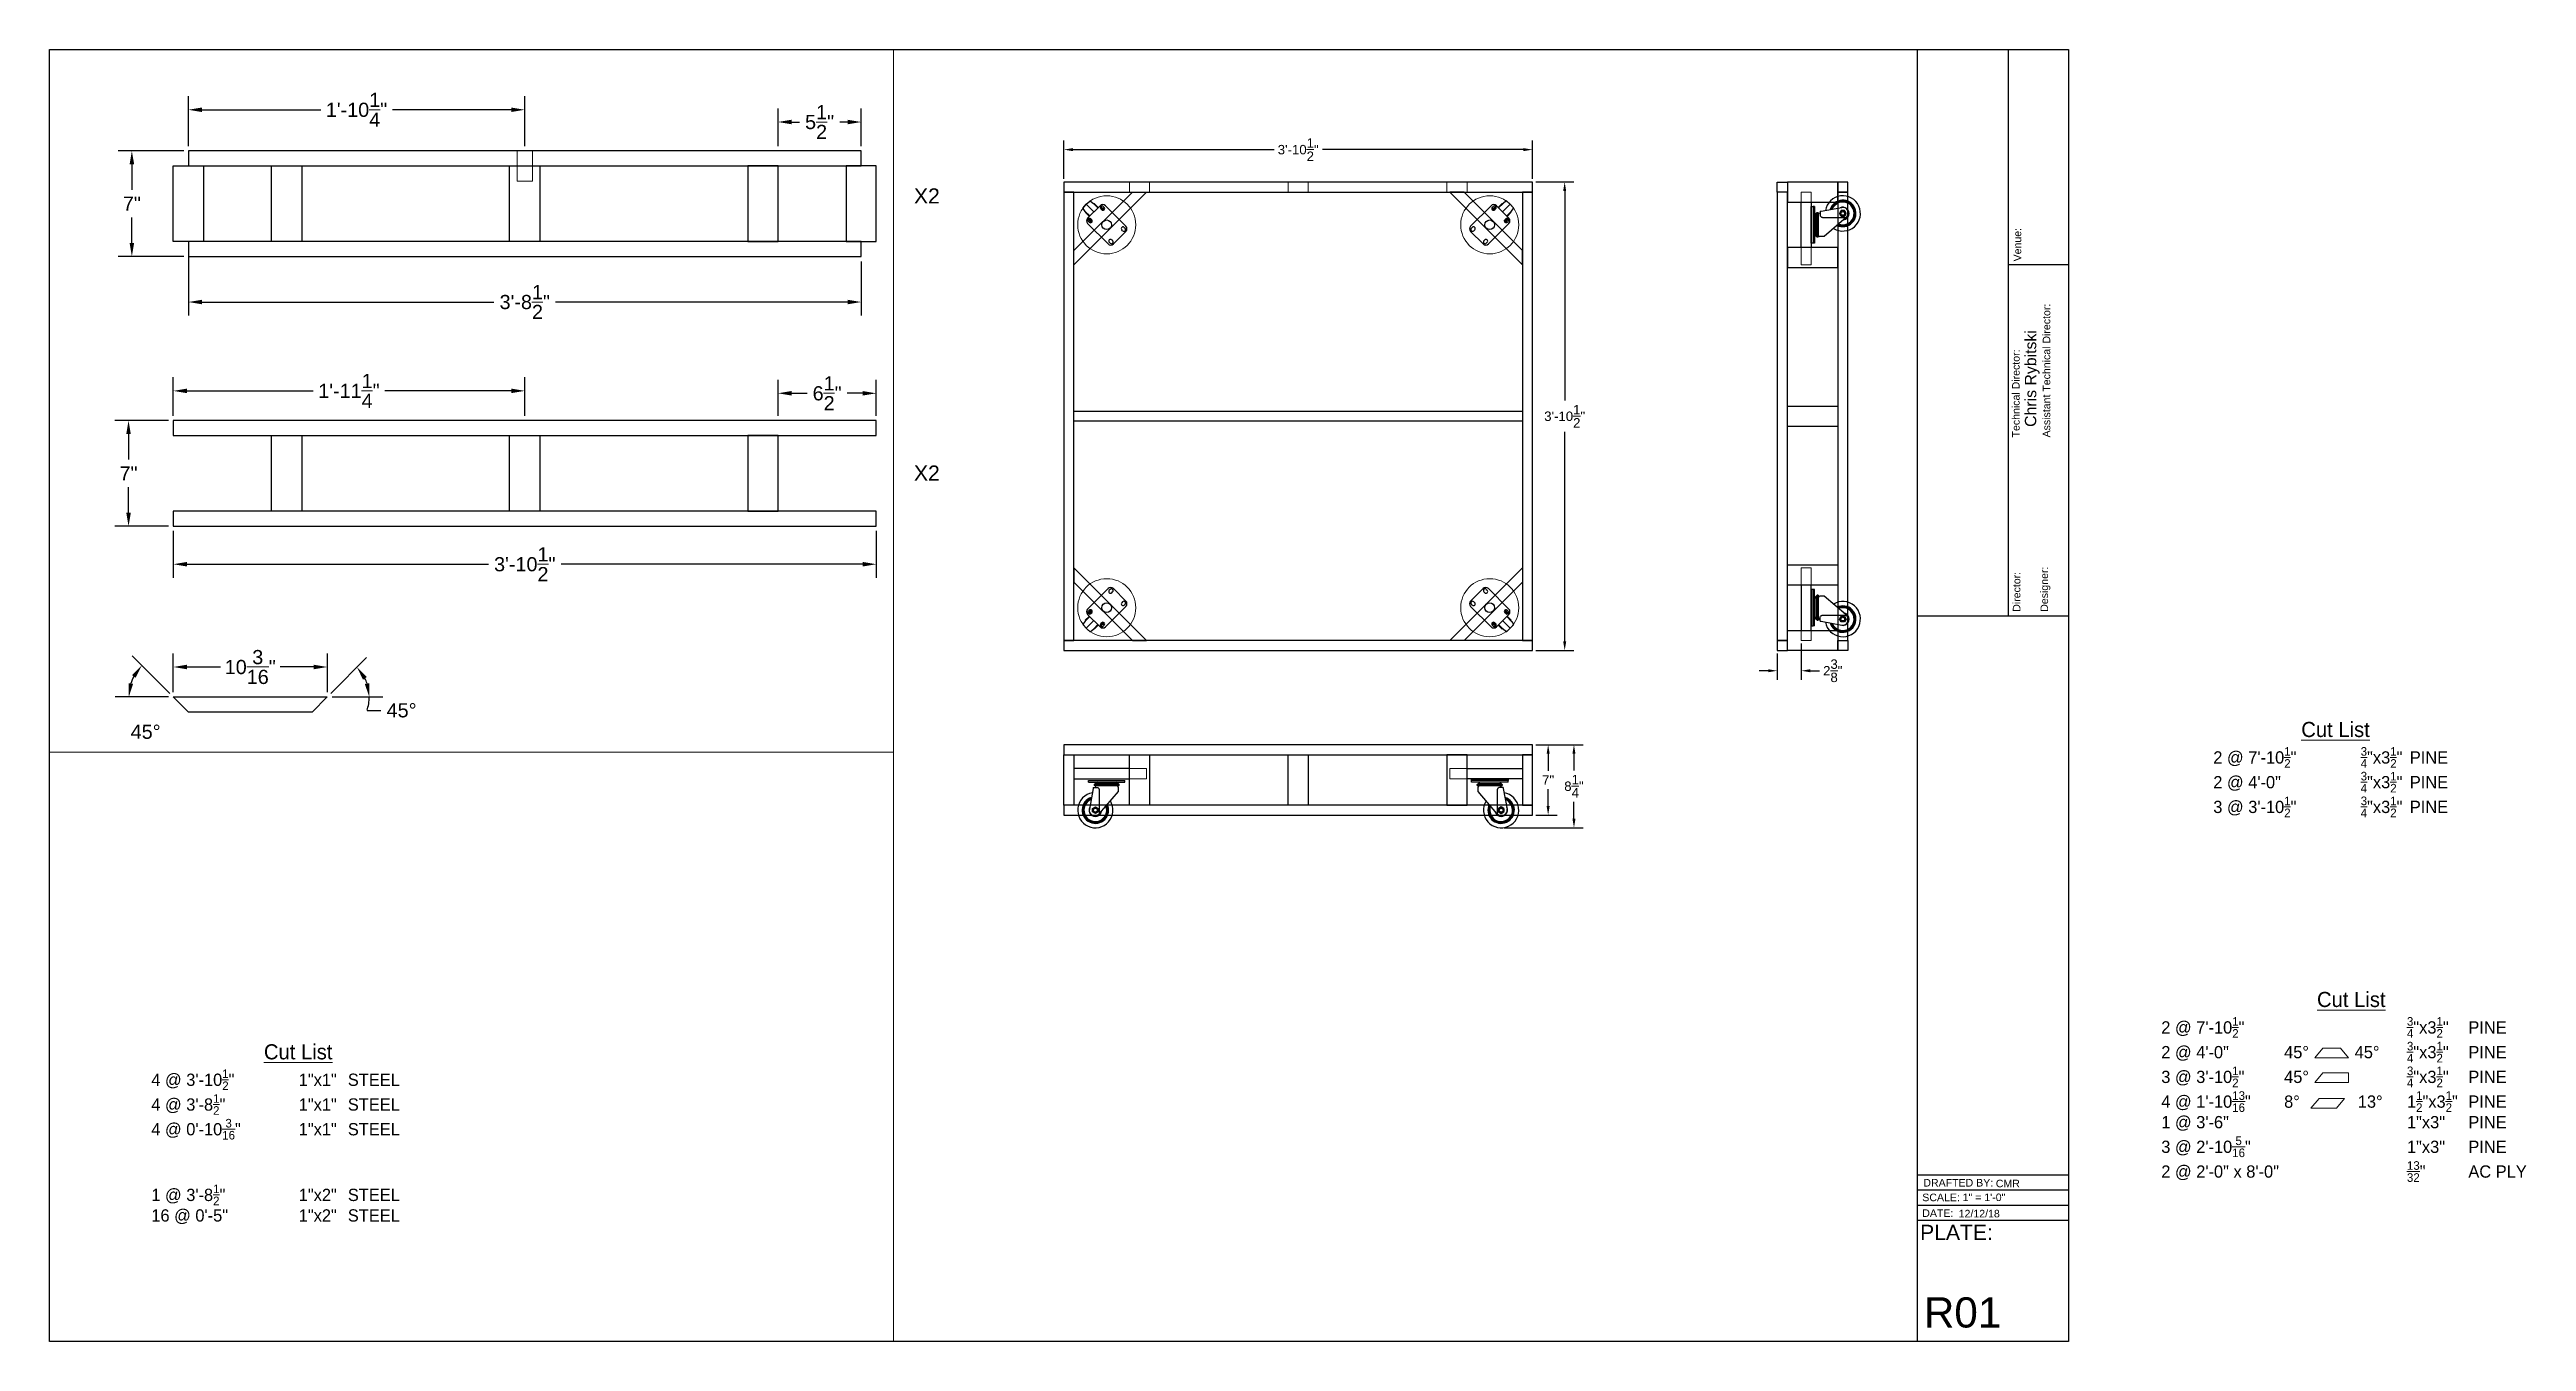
# Paper-space layout 'R01' of a CAD drawing. Header units: inches. Extents: x 0 to 20.5, y 0 to 10.7.
# The model-space entities are those that its viewports show. They can reach past a viewport. Long polylines and large blocks are cut down to what shows.
import ezdxf

# ---------------------------------------------------------------- set-up
doc = ezdxf.new("R2010")
doc.units = ezdxf.units.IN
doc.header["$MEASUREMENT"] = 0
doc.header["$PDMODE"] = 3
doc.linetypes.add('CENTER2', pattern=[1.125, 0.75, -0.125, 0.125, -0.125])
doc.linetypes.add('HIDDEN2', pattern=[0.1875, 0.125, -0.0625])
doc.layers.add('BORDER', color=7, linetype='Continuous')
doc.layers.add('OBJECT', color=7, linetype='Continuous')
for name, color, linetype, lineweight in [('CENTERLINE', 6, 'CENTER2', 13), ('DIM', 6, 'Continuous', 13), ('Dimensions', 154, 'Continuous', 9), ('HIDDEN', 1, 'HIDDEN2', 13)]:
    doc.layers.add(name, color=color, linetype=linetype, lineweight=lineweight)
doc.layers.add('VPORT', color=2, linetype='Continuous', plot=False)
doc.styles.add('DIM', font='arial.ttf')
doc.styles.add('LABELS', font='arial.ttf', dxfattribs={"height": 5})
doc.styles.add('Notes', font='dim.shx', dxfattribs={"height": 0.101562})
doc.styles.get("Standard").update_dxf_attribs({"font": 'arial.ttf'})
doc.styles.add('TitleAttribute', font='arial.ttf', dxfattribs={"height": 0.125})
doc.styles.add('TitleBlock', font='arial.ttf', dxfattribs={"height": 0.046875})
doc.dimstyles.new('MD Dimensions', dxfattribs={"dimscale": 5, "dimtxt": 0.1875, "dimasz": 0.18, "dimexe": 0.18, "dimexo": 0.0625, "dimgap": 0.09, "dimtad": 0, "dimtih": 1, "dimtoh": 1, "dimdec": 4, "dimzin": 0, "dimdsep": 46, "dimlunit": 4, "dimtxsty": 'DIM', "dimcen": 0.09, "dimadec": 0, "dimazin": 0, "dimtfac": 1, "dimtdec": 4, "dimtofl": 0, "dimtmove": 0, "dimatfit": 3, "dimfxl": 1, "dimtolj": 1, "dimtzin": 0, "dimarcsym": 0})

psp = doc.layouts.new('R01')

# ---------------------------------------------------------------- texts
at = {"layer": 'DIM', "char_height": 0.125, "attachment_point": 1, "style": 'TitleAttribute'}
for insert in [(7.153, 9.543), (7.153, 7.251)]:
    psp.add_mtext_dynamic_manual_height_columns('X2', width=1.94912, gutter_width=0.625, heights=[0], dxfattribs=dict(at, insert=insert))
at = {"layer": 'Dimensions', "char_height": 0.101562, "attachment_point": 1, "style": 'Notes'}
for s, width, heights, insert in [('\\A1;\\pi0.72754,t1.94629,2.35254;{\\fCentury Gothic|b0|i0|c0|p34;\\H1.2308x;\\LCut List \\P\\pi0,t1.21875,1.625;\\H0.81248x;\\l2 @ 7\'-10\\H0.7x;\\S1/2;\\H1.4286x;"^I\\H0.7x;\\S3/4;\\H1.4286x;"x3\\H0.7x;\\S1/2;\\H1.4286x;"^IPINE\\P2 @ 4\'-0"^I\\H0.7x;\\S3/4;\\H1.4286x;"x3\\H0.7x;\\S1/2;\\H1.4286x;"^IPINE\\H0.99996x;\\P3 @ 3\'-10\\H0.7x;\\S1/2;\\H1.4286x;"^I\\H0.7x;\\S3/4;\\H1.4286x;"x3\\H0.7x;\\S1/2;\\H1.4286x;"^IPINE}', 2.03726, [0], (17.896, 5.13)), ('\\A1;\\pi1.28772,t2.30334,2.91272,3.31897,3.82678;{\\fCentury Gothic|b0|i0|c0|p34;\\H1.2308x;\\LCut List\\P\\pi0,t1.01563,1.625,2.03125,2.53906;\\H0.81248x;\\l2 @ 7\'-10\\H0.7x;\\S1/2;\\H1.4286x;"^I^I^I\\H0.7x;\\S3/4;\\H1.4286x;"x3\\H0.7x;\\S1/2;\\H1.4286x;" ^IPINE\\P\\pt1.01563,1.52344,2.03125,2.53906;2 @ 4\'-0"^I45°^I  45°^I\\H0.7x;\\S3/4;\\H1.4286x;"x3\\H0.7x;\\S1/2;\\H1.4286x;" ^IPINE\\H0.99996x;\\P\\pt1.01563,1.625,2.03125,2.53906;3 @ 3\'-10\\H0.7x;\\S1/2;\\H1.4286x;"^I45°^I  ^I\\H0.7x;\\S3/4;\\H1.4286x;"x3\\H0.7x;\\S1/2;\\H1.4286x;" ^IPINE\\P4 @ 1\'-10\\H0.7x;\\S13/16;\\H1.4286x;"^I8°^I13°^I1\\H0.7x;\\S1/2;\\H1.4286x;"x3\\H0.7x;\\S1/2;\\H1.4286x;" ^IPINE\\P1 @ 3\'-6"^I^I^I1"x3" ^IPINE\\P3 @ 2\'-10\\H0.7x;\\S5/16;\\H1.4286x;"^I^I^I1"x3" ^IPINE\\P2 @ 2\'-0" x 8\'-0"^I^I^I\\H0.7x;\\S13/32;\\H1.4286x;" ^IAC PLY}', 3.15762, [0], (17.466, 2.897)), ('\\A1;\\pi0.93112,t2.14987,2.55612;{\\fCentury Gothic|b0|i0|c0|p34;\\H1.2308x;\\LCut List \\P\\pi0,t1.21875,1.625;\\H0.81248x;\\l4 @ 3\'-10\\H0.7x;\\S1/2;\\H1.4286x;"^I1\\H1.00002x;"x1\\H1.00002x;"^ISTEEL\\P\\H0.99994x;4 @ 3\'-8\\H0.7x;\\S1/2;\\H1.4286x;"^I1\\H1.00002x;"x1\\H1.00002x;"^ISTEEL\\P\\H0.99994x;4 @ 0\'-10\\H0.7x;\\S3/16;\\H1.4286x;"^I1\\H1.00002x;"x1\\H1.00002x;"^ISTEEL\\P\\P\\P\\H0.99994x;1 @ 3\'-8\\H0.7x;\\S1/2;\\H1.4286x;"^I1\\H1.00002x;"x2\\H1.00002x;"^ISTEEL\\P\\H0.99994x;16 @ 0\'-5\\H1.00002x;"^I1\\H1.00002x;"x2\\H1.00002x;"^ISTEEL}', 2.44443, [1.903], (0.847, 2.464))]:
    psp.add_mtext_dynamic_manual_height_columns(s, width=width, gutter_width=0.508, heights=heights, dxfattribs=dict(at, insert=insert))

msp = doc.modelspace()

# ---------------------------------------------------------------- blocks, each defined once
blk = doc.blocks.new('*U12')
for p, q in [((15.444, 0), (15.444, 10.686)), ((16.194, 10.686), (16.194, 6)), ((16.694, 8.905), (16.194, 8.905)), ((16.694, 6), (15.444, 6)), ((16.694, 1.375), (15.444, 1.375)), ((16.694, 1.25), (15.444, 1.25)), ((16.694, 1.125), (15.444, 1.125)), ((16.694, 1), (15.444, 1))]:
    blk.add_line(p, q)
at = {"layer": 'BORDER'}
blk.add_lwpolyline([(0, 10.686), (16.694, 10.686), (16.694, 0), (0, 0)], close=True, dxfattribs=at)
for s, p in [('Venue:', (16.302, 8.933)), ('Assistant Technical Director:', (16.542, 7.477)), ('Technical Director:', (16.289, 7.477)), ('Director:', (16.295, 6.035)), ('Designer:', (16.524, 6.035))]:
    blk.add_text(s, height=0.0625, rotation=90).set_placement(p)
at = {"style": 'TitleAttribute'}
for tag, p, height in [('VENUE', (16.538, 8.962), 0.125), ('TECH_DIRECTOR', (16.427, 7.564), 0.0938), ('ATD', (16.667, 7.564), 0.0938), ('DIRECTOR', (16.424, 6.079), 0.0938), ('DESIGNER', (16.661, 6.079), 0.0938)]:
    blk.add_attdef(tag, p, '', height=height, rotation=90, dxfattribs=at)
at = {"layer": 'BORDER', "style": 'TitleBlock'}
for s, height, p in [('DRAFTED BY:', 0.0625, (15.493, 1.281)), ('SCALE:', 0.0625, (15.484, 1.16)), ('DATE:', 0.0625, (15.484, 1.03)), ('PLATE:', 0.125, (15.466, 0.84))]:
    blk.add_text(s, height=height, dxfattribs=at).set_placement(p)
at = {"layer": 'BORDER'}
for tag, p, height, style in [('UNIT', (15.975, 6.177), 0.25, 'TitleAttribute'), ('SHOW_TITLE', (16.069, 1.699), 0.375, 'LABELS'), ('COMPANY', (16.537, 1.699), 0.125, 'TitleAttribute')]:
    blk.add_attdef(tag, p, '', height=height, rotation=90, dxfattribs=dict(at, style=style))
at = {"layer": 'BORDER', "style": 'TitleAttribute'}
for tag, p, height in [('DRAFTER', (16.092, 1.275), 0.0625), ('DATE', (15.785, 1.027), 0.0625), ('SCALE', (15.818, 1.161), 0.0625), ('XX', (15.498, 0.116), 0.25)]:
    blk.add_attdef(tag, p, '', height=height, dxfattribs=at)
blk = doc.blocks.new('*D15')
at = {"layer": 'Defpoints', "color": 0, "transparency": 16777216}
for p in [(165.1, 144.31), (209.6, 143.81), (165.1, 140.8)]:
    blk.add_point(p, dxfattribs=at)
at = {"layer": 'DIM', "color": 0, "lineweight": -2, "transparency": 16777216}
for p, q in [((165.1, 143.99), (165.1, 139.9)), ((209.6, 143.49), (209.6, 139.9)), ((166, 140.8), (185.31, 140.8)), ((208.7, 140.8), (189.39, 140.8))]:
    blk.add_line(p, q, dxfattribs=at)
at = {"layer": 'DIM', "color": 0, "transparency": 16777216}
for points in [[(166, 140.95), (166, 140.65), (165.1, 140.8)], [(208.7, 140.95), (208.7, 140.65), (209.6, 140.8)]]:
    blk.add_solid(points, dxfattribs=at)
at = {"layer": 'DIM', "color": 0, "transparency": 16777216, "insert": (187.35, 140.8), "char_height": 0.9375, "attachment_point": 5, "style": 'DIM'}
blk.add_mtext('\\A1;3\'-8{\\H1x;\\S1/2;}"', dxfattribs=at)
blk = doc.blocks.new('*D16')
at = {"layer": 'Defpoints', "color": 0, "transparency": 16777216}
for p in [(187.35, 153.52), (165.1, 150.81), (187.35, 150.81)]:
    blk.add_point(p, dxfattribs=at)
at = {"layer": 'DIM', "color": 0, "lineweight": -2, "transparency": 16777216}
for p, q in [((165.1, 151.12), (165.1, 154.42)), ((187.35, 151.12), (187.35, 154.42)), ((166, 153.52), (173.85, 153.52)), ((186.45, 153.52), (178.6, 153.52))]:
    blk.add_line(p, q, dxfattribs=at)
at = {"layer": 'DIM', "color": 0, "transparency": 16777216}
for points in [[(166, 153.67), (166, 153.37), (165.1, 153.52)], [(186.45, 153.67), (186.45, 153.37), (187.35, 153.52)]]:
    blk.add_solid(points, dxfattribs=at)
at = {"layer": 'DIM', "color": 0, "transparency": 16777216, "insert": (176.22, 153.52), "char_height": 0.9375, "attachment_point": 5, "style": 'DIM'}
blk.add_mtext('\\A1;1\'-10{\\H1x;\\S1/4;}"', dxfattribs=at)
blk = doc.blocks.new('*D17')
at = {"layer": 'Defpoints', "color": 0, "transparency": 16777216}
for p in [(165.1, 150.81), (161.36, 143.81), (165.1, 143.81)]:
    blk.add_point(p, dxfattribs=at)
at = {"layer": 'DIM', "color": 0, "lineweight": -2, "transparency": 16777216}
for p, q in [((164.79, 150.81), (160.46, 150.81)), ((161.36, 149.91), (161.36, 148.22)), ((161.36, 144.71), (161.36, 146.39)), ((164.79, 143.81), (160.46, 143.81))]:
    blk.add_line(p, q, dxfattribs=at)
at = {"layer": 'DIM', "color": 0, "transparency": 16777216}
for points in [[(161.21, 149.91), (161.51, 149.91), (161.36, 150.81)], [(161.21, 144.71), (161.51, 144.71), (161.36, 143.81)]]:
    blk.add_solid(points, dxfattribs=at)
at = {"layer": 'DIM', "color": 0, "transparency": 16777216, "insert": (161.36, 147.31), "char_height": 0.938, "attachment_point": 5, "style": 'DIM'}
blk.add_mtext('\\A1;7"', dxfattribs=at)
blk = doc.blocks.new('*D19')
at = {"layer": 'Defpoints', "color": 0, "transparency": 16777216}
for p in [(164.1, 125.96), (210.6, 125.96), (210.6, 123.45)]:
    blk.add_point(p, dxfattribs=at)
at = {"layer": 'DIM', "color": 0, "lineweight": -2, "transparency": 16777216}
for p, q in [((164.1, 125.65), (164.1, 122.55)), ((210.6, 125.65), (210.6, 122.55)), ((165, 123.45), (184.95, 123.45)), ((209.7, 123.45), (189.75, 123.45))]:
    blk.add_line(p, q, dxfattribs=at)
at = {"layer": 'DIM', "color": 0, "transparency": 16777216}
for points in [[(165, 123.6), (165, 123.3), (164.1, 123.45)], [(209.7, 123.6), (209.7, 123.3), (210.6, 123.45)]]:
    blk.add_solid(points, dxfattribs=at)
at = {"layer": 'DIM', "color": 0, "transparency": 16777216, "insert": (187.35, 123.45), "char_height": 0.9375, "attachment_point": 5, "style": 'DIM'}
blk.add_mtext('\\A1;3\'-10{\\H1x;\\S1/2;}"', dxfattribs=at)
blk = doc.blocks.new('*D20')
at = {"layer": 'Defpoints', "color": 0, "transparency": 16777216}
for p in [(210.6, 134.76), (204.1, 132.96), (210.6, 132.96)]:
    blk.add_point(p, dxfattribs=at)
at = {"layer": 'DIM', "color": 0, "lineweight": -2, "transparency": 16777216}
for p, q in [((204.1, 133.27), (204.1, 135.66)), ((205, 134.76), (206.02, 134.76)), ((209.7, 134.76), (208.68, 134.76)), ((210.6, 133.27), (210.6, 135.66))]:
    blk.add_line(p, q, dxfattribs=at)
at = {"layer": 'DIM', "color": 0, "transparency": 16777216}
for points in [[(205, 134.91), (205, 134.61), (204.1, 134.76)], [(209.7, 134.91), (209.7, 134.61), (210.6, 134.76)]]:
    blk.add_solid(points, dxfattribs=at)
at = {"layer": 'DIM', "color": 0, "transparency": 16777216, "insert": (207.35, 134.76), "char_height": 0.9375, "attachment_point": 5, "style": 'DIM'}
blk.add_mtext('\\A1;6{\\H1x;\\S1/2;}"', dxfattribs=at)
blk = doc.blocks.new('*D21')
at = {"layer": 'Defpoints', "color": 0, "transparency": 16777216}
for p in [(187.35, 134.92), (164.1, 132.96), (187.35, 132.96)]:
    blk.add_point(p, dxfattribs=at)
at = {"layer": 'DIM', "color": 0, "lineweight": -2, "transparency": 16777216}
for p, q in [((164.1, 133.27), (164.1, 135.82)), ((165, 134.92), (173.35, 134.92)), ((186.45, 134.92), (178.1, 134.92)), ((187.35, 133.27), (187.35, 135.82))]:
    blk.add_line(p, q, dxfattribs=at)
at = {"layer": 'DIM', "color": 0, "transparency": 16777216}
for points in [[(165, 135.07), (165, 134.77), (164.1, 134.92)], [(186.45, 135.07), (186.45, 134.77), (187.35, 134.92)]]:
    blk.add_solid(points, dxfattribs=at)
at = {"layer": 'DIM', "color": 0, "transparency": 16777216, "insert": (175.72, 134.92), "char_height": 0.9375, "attachment_point": 5, "style": 'DIM'}
blk.add_mtext('\\A1;1\'-11{\\H1x;\\S1/4;}"', dxfattribs=at)
blk = doc.blocks.new('*D18')
at = {"layer": 'Defpoints', "color": 0, "transparency": 16777216}
for p in [(164.1, 132.96), (161.14, 125.96), (164.1, 125.96)]:
    blk.add_point(p, dxfattribs=at)
at = {"layer": 'DIM', "color": 0, "lineweight": -2, "transparency": 16777216}
for p, q in [((163.79, 132.96), (160.24, 132.96)), ((161.14, 132.06), (161.14, 130.38)), ((161.14, 126.86), (161.14, 128.54)), ((163.79, 125.96), (160.24, 125.96))]:
    blk.add_line(p, q, dxfattribs=at)
at = {"layer": 'DIM', "color": 0, "transparency": 16777216}
for points in [[(160.99, 132.06), (161.29, 132.06), (161.14, 132.96)], [(160.99, 126.86), (161.29, 126.86), (161.14, 125.96)]]:
    blk.add_solid(points, dxfattribs=at)
at = {"layer": 'DIM', "color": 0, "transparency": 16777216, "insert": (161.14, 129.46), "char_height": 0.938, "attachment_point": 5, "style": 'DIM'}
blk.add_mtext('\\A1;7"', dxfattribs=at)
blk = doc.blocks.new('*D23')
at = {"layer": 'Defpoints', "color": 0, "transparency": 16777216}
for p in [(204.1, 152.71), (204.1, 150.81), (209.6, 150.81)]:
    blk.add_point(p, dxfattribs=at)
at = {"layer": 'DIM', "color": 0, "lineweight": -2, "transparency": 16777216}
for p, q in [((204.1, 151.12), (204.1, 153.61)), ((205, 152.71), (205.52, 152.71)), ((208.7, 152.71), (208.18, 152.71)), ((209.6, 151.12), (209.6, 153.61))]:
    blk.add_line(p, q, dxfattribs=at)
at = {"layer": 'DIM', "color": 0, "transparency": 16777216}
for points in [[(205, 152.86), (205, 152.56), (204.1, 152.71)], [(208.7, 152.86), (208.7, 152.56), (209.6, 152.71)]]:
    blk.add_solid(points, dxfattribs=at)
at = {"layer": 'DIM', "color": 0, "transparency": 16777216, "insert": (206.85, 152.71), "char_height": 0.9375, "attachment_point": 5, "style": 'DIM'}
blk.add_mtext('\\A1;5{\\H1x;\\S1/2;}"', dxfattribs=at)
blk = doc.blocks.new('*D24')
at = {"layer": 'Defpoints', "color": 0, "transparency": 16777216}
for p in [(174.29, 116.65), (164.1, 114.67), (174.29, 114.67)]:
    blk.add_point(p, dxfattribs=at)
at = {"layer": 'DIM', "color": 0, "lineweight": -2, "transparency": 16777216}
for p, q in [((164.1, 114.98), (164.1, 117.55)), ((165, 116.65), (167.23, 116.65)), ((173.39, 116.65), (171.16, 116.65)), ((174.29, 114.98), (174.29, 117.55))]:
    blk.add_line(p, q, dxfattribs=at)
at = {"layer": 'DIM', "color": 0, "transparency": 16777216}
for points in [[(165, 116.8), (165, 116.5), (164.1, 116.65)], [(173.39, 116.8), (173.39, 116.5), (174.29, 116.65)]]:
    blk.add_solid(points, dxfattribs=at)
at = {"layer": 'DIM', "color": 0, "transparency": 16777216, "insert": (169.19, 116.65), "char_height": 0.9375, "attachment_point": 5, "style": 'DIM'}
blk.add_mtext('\\A1;10{\\H1x;\\S3/16;}"', dxfattribs=at)
blk = doc.blocks.new('*D25')
at = {"layer": 'Defpoints', "color": 0, "transparency": 16777216}
for p in [(176.69, 116.06), (164.1, 114.67), (173.29, 113.67), (174.29, 114.67), (174.29, 114.67)]:
    blk.add_point(p, dxfattribs=at)
at = {"layer": 'DIM', "color": 0, "lineweight": -2, "transparency": 16777216}
for p, q in [((174.51, 114.89), (176.89, 117.27)), ((174.6, 114.67), (177.96, 114.67)), ((176.92, 113.78), (177.82, 113.78))]:
    blk.add_line(p, q, dxfattribs=at)
for start, end in [(18.6751, 26.3249), (341.3249, 0)]:
    blk.add_arc((174.29, 114.67), 2.77, start, end, dxfattribs=at)
at = {"layer": 'DIM', "color": 0, "transparency": 16777216}
for points in [[(176.65, 115.81), (176.9, 115.99), (176.25, 116.63)], [(177.06, 115.58), (176.77, 115.53), (177.06, 114.67)]]:
    blk.add_solid(points, dxfattribs=at)
at = {"layer": 'DIM', "color": 0, "transparency": 16777216, "insert": (179.2, 113.78), "char_height": 0.938, "attachment_point": 5, "style": 'DIM'}
blk.add_mtext('\\A1;45°', dxfattribs=at)
blk = doc.blocks.new('*D26')
at = {"layer": 'Defpoints', "color": 0, "transparency": 16777216}
for p in [(161.55, 116.14), (164.1, 114.67), (164.1, 114.67), (165.1, 113.67), (174.29, 114.67)]:
    blk.add_point(p, dxfattribs=at)
at = {"layer": 'DIM', "color": 0, "lineweight": -2, "transparency": 16777216}
for p, q in [((163.88, 114.89), (161.38, 117.39)), ((163.79, 114.67), (160.26, 114.67))]:
    blk.add_line(p, q, dxfattribs=at)
blk.add_arc((164.1, 114.67), 2.94, 152.5901, 162.4099, dxfattribs=at)
at = {"layer": 'DIM', "color": 0, "transparency": 16777216}
for points in [[(161.37, 116.11), (161.61, 115.94), (162.02, 116.75)], [(161.44, 115.54), (161.15, 115.58), (161.16, 114.67)]]:
    blk.add_solid(points, dxfattribs=at)
at = {"layer": 'DIM', "color": 0, "transparency": 16777216, "insert": (162.27, 112.36), "char_height": 0.938, "attachment_point": 5, "style": 'DIM'}
blk.add_mtext('\\A1;45°', dxfattribs=at)
blk = doc.blocks.new('*D27')
at = {"layer": 'Defpoints', "color": 0, "transparency": 16777216}
for p in [(97.16, 318.42), (50.66, 315.21), (97.16, 315.21)]:
    blk.add_point(p, dxfattribs=at)
at = {"layer": 'DIM', "color": 0, "lineweight": -2, "transparency": 16777216}
for p, q in [((50.66, 315.52), (50.66, 319.32)), ((51.56, 318.42), (71.51, 318.42)), ((96.26, 318.42), (76.32, 318.42)), ((97.16, 315.52), (97.16, 319.32))]:
    blk.add_line(p, q, dxfattribs=at)
at = {"layer": 'DIM', "color": 0, "transparency": 16777216}
for points in [[(51.56, 318.57), (51.56, 318.27), (50.66, 318.42)], [(96.26, 318.57), (96.26, 318.27), (97.16, 318.42)]]:
    blk.add_solid(points, dxfattribs=at)
at = {"layer": 'DIM', "color": 0, "transparency": 16777216, "insert": (73.91, 318.42), "char_height": 0.9375, "attachment_point": 5, "style": 'DIM'}
blk.add_mtext('\\A1;3\'-10{\\H1x;\\S1/2;}"', dxfattribs=at)
blk = doc.blocks.new('*D28')
at = {"layer": 'Defpoints', "color": 0, "transparency": 16777216}
for p in [(97.16, 315.21), (97.16, 268.71), (100.35, 268.71)]:
    blk.add_point(p, dxfattribs=at)
at = {"layer": 'DIM', "color": 0, "lineweight": -2, "transparency": 16777216}
for p, q in [((97.48, 315.21), (101.25, 315.21)), ((100.35, 314.31), (100.35, 293.51)), ((100.35, 269.61), (100.35, 290.4)), ((97.48, 268.71), (101.25, 268.71))]:
    blk.add_line(p, q, dxfattribs=at)
at = {"layer": 'DIM', "color": 0, "transparency": 16777216}
for points in [[(100.2, 314.31), (100.5, 314.31), (100.35, 315.21)], [(100.2, 269.61), (100.5, 269.61), (100.35, 268.71)]]:
    blk.add_solid(points, dxfattribs=at)
at = {"layer": 'DIM', "color": 0, "transparency": 16777216, "insert": (100.35, 291.96), "char_height": 0.9375, "attachment_point": 5, "style": 'DIM'}
blk.add_mtext('\\A1;3\'-10{\\H1x;\\S1/2;}"', dxfattribs=at)
blk = doc.blocks.new('*D29')
at = {"layer": 'Defpoints', "color": 0, "transparency": 16777216}
for p in [(97.16, 259.36), (97.16, 252.36), (98.71, 252.36)]:
    blk.add_point(p, dxfattribs=at)
at = {"layer": 'DIM', "color": 0, "lineweight": -2, "transparency": 16777216}
for p, q in [((97.48, 259.36), (99.61, 259.36)), ((98.71, 258.46), (98.71, 256.78)), ((98.71, 253.26), (98.71, 254.94)), ((97.48, 252.36), (99.61, 252.36))]:
    blk.add_line(p, q, dxfattribs=at)
at = {"layer": 'DIM', "color": 0, "transparency": 16777216}
for points in [[(98.56, 258.46), (98.86, 258.46), (98.71, 259.36)], [(98.56, 253.26), (98.86, 253.26), (98.71, 252.36)]]:
    blk.add_solid(points, dxfattribs=at)
at = {"layer": 'DIM', "color": 0, "transparency": 16777216, "insert": (98.71, 255.86), "char_height": 0.938, "attachment_point": 5, "style": 'DIM'}
blk.add_mtext('\\A1;7"', dxfattribs=at)
blk = doc.blocks.new('*D30')
at = {"layer": 'Defpoints', "color": 0, "transparency": 16777216}
for p in [(97.16, 259.36), (94.05, 251.11), (101.27, 251.11)]:
    blk.add_point(p, dxfattribs=at)
at = {"layer": 'DIM', "color": 0, "lineweight": -2, "transparency": 16777216}
for p, q in [((97.48, 259.36), (102.17, 259.36)), ((101.27, 258.46), (101.27, 256.79)), ((101.27, 252.01), (101.27, 253.68)), ((94.36, 251.11), (102.17, 251.11))]:
    blk.add_line(p, q, dxfattribs=at)
at = {"layer": 'DIM', "color": 0, "transparency": 16777216}
for points in [[(101.12, 258.46), (101.42, 258.46), (101.27, 259.36)], [(101.12, 252.01), (101.42, 252.01), (101.27, 251.11)]]:
    blk.add_solid(points, dxfattribs=at)
at = {"layer": 'DIM', "color": 0, "transparency": 16777216, "insert": (101.27, 255.24), "char_height": 0.9375, "attachment_point": 5, "style": 'DIM'}
blk.add_mtext('\\A1;8{\\H1x;\\S1/4;}"', dxfattribs=at)
blk = doc.blocks.new('*D31')
at = {"layer": 'Defpoints', "color": 0, "transparency": 16777216}
for p in [(121.44, 268.71), (123.82, 269.71), (123.82, 266.7)]:
    blk.add_point(p, dxfattribs=at)
at = {"layer": 'DIM', "color": 0, "lineweight": -2, "transparency": 16777216}
for p, q in [((123.82, 269.4), (123.82, 265.8)), ((121.44, 268.4), (121.44, 265.8)), ((120.54, 266.7), (119.64, 266.7)), ((124.72, 266.7), (125.62, 266.7))]:
    blk.add_line(p, q, dxfattribs=at)
at = {"layer": 'DIM', "color": 0, "transparency": 16777216}
for points in [[(120.54, 266.85), (120.54, 266.55), (121.44, 266.7)], [(124.72, 266.85), (124.72, 266.55), (123.82, 266.7)]]:
    blk.add_solid(points, dxfattribs=at)
at = {"layer": 'DIM', "color": 0, "transparency": 16777216, "insert": (126.95, 266.7), "char_height": 0.9375, "attachment_point": 5, "style": 'DIM'}
blk.add_mtext('\\A1;2{\\H1x;\\S3/8;}"', dxfattribs=at)

# ---------------------------------------------------------------- dimensions: what is measured, and where the dimension line sits
at = {"layer": 'DIM'}
for base, p1, p2, picture, middle in [((97.16395, 318.42323), (50.66395, 315.20816), (97.16395, 315.20816), '*D27', (73.91395, 318.42323)), ((123.81679, 266.70026), (121.44179, 268.70816), (123.81679, 269.70816), '*D31', (126.95377, 266.70026)), ((187.34961, 153.52258), (165.09961, 150.80533), (187.34961, 150.80533), '*D16', (176.22461, 153.52258)), ((204.09961, 152.71122), (209.59961, 150.80533), (204.09961, 150.80533), '*D23', (206.84961, 152.71122)), ((165.09961, 140.79758), (209.59961, 143.80533), (165.09961, 144.30533), '*D15', (187.34961, 140.79758)), ((187.34961, 134.91771), (164.09961, 132.95854), (187.34961, 132.95854), '*D21', (175.72461, 134.91771)), ((210.59961, 134.75835), (204.09961, 132.95854), (210.59961, 132.95854), '*D20', (207.34961, 134.75835)), ((210.59961, 123.45187), (164.09961, 125.95854), (210.59961, 125.95854), '*D19', (187.34961, 123.45187)), ((174.28802, 116.65469), (164.09961, 114.66913), (174.28802, 114.66913), '*D24', (169.19381, 116.65469))]:
    dim = msp.add_linear_dim(base=base, p1=p1, p2=p2, dimstyle='MD Dimensions', dxfattribs=at)
    dim.commit()
    dim.dimension.update_dxf_attribs({"geometry": picture, "text_midpoint": middle})
for base, p1, p2, angle, picture, middle in [((100.3541, 268.70816), (97.16395, 315.20816), (97.16395, 268.70816), 90, '*D28', (100.3541, 291.95816)), ((101.26927, 251.1135), (97.16395, 259.3635), (94.04588, 251.1135), 90, '*D30', (101.26927, 255.2385)), ((98.71224, 252.3635), (97.16395, 259.3635), (97.16395, 252.3635), 90, '*D29', (98.71224, 255.8635)), ((161.3618, 143.80533), (165.09961, 150.80533), (165.09961, 143.80533), 270, '*D17', (161.3618, 147.30533)), ((161.13575, 125.95854), (164.09961, 132.95854), (164.09961, 125.95854), 90, '*D18', (161.13575, 129.45854))]:
    dim = msp.add_linear_dim(base=base, p1=p1, p2=p2, angle=angle, dimstyle='MD Dimensions', dxfattribs=at)
    dim.commit()
    dim.dimension.update_dxf_attribs({"geometry": picture, "text_midpoint": middle})
dim = msp.add_angular_dim_2l(base=(161.55082, 116.14067), line1=((164.09961, 114.66913), (174.28802, 114.66913)), line2=((165.09961, 113.66913), (164.09961, 114.66913)), dimstyle='MD Dimensions', dxfattribs=at)
dim.commit()
dim.dimension.update_dxf_attribs({"geometry": '*D26', "text_midpoint": (162.26996, 112.36388), "dimtype": 162})
dim = msp.add_angular_dim_2l(base=(176.68993, 116.05587), line1=((164.09961, 114.66913), (174.28802, 114.66913)), line2=((174.28802, 114.66913), (173.28802, 113.66913)), dimstyle='MD Dimensions', dxfattribs=at)
dim.commit()
dim.dimension.update_dxf_attribs({"geometry": '*D25', "text_midpoint": (179.20395, 113.78105)})

# ---------------------------------------------------------------- linework, layer by layer
at = {"ltscale": 0.008538}
for p, q in [((52.56008, 312.64503), (52.8766, 312.99656)), ((52.8766, 312.99656), (53.22813, 313.31308)), ((53.63144, 312.24172), (52.8766, 312.99656)), ((53.31013, 313.31451), (53.58371, 313.08495)), ((54.02918, 312.63947), (53.58371, 313.08495)), ((54.07338, 312.68366), (53.6721, 313.08495)), ((93.75452, 312.68366), (94.1558, 313.08495)), ((93.79871, 312.63947), (94.24419, 313.08495)), ((94.19646, 312.24172), (94.9513, 312.99656)), ((94.51777, 313.31451), (94.24419, 313.08495)), ((94.9513, 312.99656), (94.59977, 313.31308)), ((95.26781, 312.64503), (94.9513, 312.99656)), ((52.78821, 312.28945), (52.55865, 312.56303)), ((53.23369, 311.84397), (52.78821, 312.28945)), ((53.1895, 311.79978), (52.78821, 312.20106)), ((94.59421, 311.84397), (95.03968, 312.28945)), ((94.6384, 311.79978), (95.03968, 312.20106)), ((95.03968, 312.28945), (95.26925, 312.56303)), ((53.1895, 272.11653), (52.78821, 271.71525)), ((53.23369, 272.07234), (52.78821, 271.62686)), ((94.59421, 272.07234), (95.03968, 271.62686)), ((94.6384, 272.11653), (95.03968, 271.71525)), ((52.78821, 271.62686), (52.55865, 271.35328)), ((52.56008, 271.27128), (52.8766, 270.91975)), ((53.63144, 271.67459), (52.8766, 270.91975)), ((52.8766, 270.91975), (53.22813, 270.60323)), ((53.31013, 270.6018), (53.58371, 270.83137)), ((54.02918, 271.27684), (53.58371, 270.83137)), ((54.07338, 271.23265), (53.6721, 270.83137)), ((93.75452, 271.23265), (94.1558, 270.83137)), ((93.79871, 271.27684), (94.24419, 270.83137)), ((94.19646, 271.67459), (94.9513, 270.91975)), ((94.51777, 270.6018), (94.24419, 270.83137)), ((94.9513, 270.91975), (94.59977, 270.60323)), ((95.26781, 271.27128), (94.9513, 270.91975)), ((95.03968, 271.62686), (95.26925, 271.35328))]:
    msp.add_line(p, q, dxfattribs=at)
at = {"ltscale": 0.010358}
for p, q in [((53.01625, 311.62654), (54.24662, 312.8569)), ((53.17845, 311.21421), (53.09006, 311.30259)), ((53.33313, 311.54566), (53.42151, 311.45727)), ((54.41588, 312.45164), (54.3275, 312.54003)), ((54.57056, 312.7831), (54.65895, 312.69471)), ((54.78402, 312.8569), (56.80988, 310.83104)), ((93.04387, 312.8569), (91.01801, 310.83104)), ((93.25733, 312.7831), (93.16894, 312.69471)), ((93.41201, 312.45164), (93.5004, 312.54003)), ((94.81164, 311.62654), (93.58128, 312.8569)), ((94.49477, 311.54566), (94.40638, 311.45727)), ((94.64945, 311.21421), (94.73784, 311.30259)), ((55.04212, 309.06328), (53.01625, 311.08914)), ((56.80988, 310.29364), (55.57952, 309.06328)), ((56.49301, 310.37452), (56.40462, 310.46291)), ((56.64769, 310.70597), (56.73608, 310.61759)), ((91.01801, 310.29364), (92.24838, 309.06328)), ((91.18021, 310.70597), (91.09182, 310.61759)), ((91.33489, 310.37452), (91.42327, 310.46291)), ((92.78578, 309.06328), (94.81164, 311.08914)), ((55.25557, 309.13708), (55.16718, 309.22547)), ((55.41025, 309.46854), (55.49864, 309.38015)), ((92.41764, 309.46854), (92.32926, 309.38015)), ((92.57232, 309.13708), (92.66071, 309.22547)), ((55.04212, 274.85304), (53.01625, 272.82717)), ((55.25557, 274.77923), (55.16718, 274.69084)), ((55.41025, 274.44778), (55.49864, 274.53616)), ((56.80988, 273.62267), (55.57952, 274.85304)), ((91.01801, 273.62267), (92.24838, 274.85304)), ((92.41764, 274.44778), (92.32926, 274.53616)), ((92.57232, 274.77923), (92.66071, 274.69084)), ((92.78578, 274.85304), (94.81164, 272.82717)), ((53.01625, 272.28977), (54.24662, 271.05941)), ((53.17845, 272.70211), (53.09006, 272.61372)), ((53.33313, 272.37065), (53.42151, 272.45904)), ((54.78402, 271.05941), (56.80988, 273.08527)), ((56.49301, 273.54179), (56.40462, 273.45341)), ((56.64769, 273.21034), (56.73608, 273.29873)), ((93.04387, 271.05941), (91.01801, 273.08527)), ((91.18021, 273.21034), (91.09182, 273.29873)), ((91.33489, 273.54179), (91.42327, 273.45341)), ((94.81164, 272.28977), (93.58128, 271.05941)), ((94.49477, 272.37065), (94.40638, 272.45904)), ((94.64945, 272.70211), (94.73784, 272.61372)), ((54.41588, 271.46467), (54.3275, 271.37628)), ((54.57056, 271.13321), (54.65895, 271.2216)), ((93.25733, 271.13321), (93.16894, 271.2216)), ((93.41201, 271.46467), (93.5004, 271.37628))]:
    msp.add_line(p, q, dxfattribs=at)
at = {"ltscale": 0.00851}
for p, q in [((53.08024, 311.53498), (53.41083, 311.20439)), ((53.16886, 311.59061), (53.3855, 311.37396)), ((53.31364, 311.30157), (53.31717, 311.29939)), ((53.31717, 311.29939), (53.32202, 311.29857)), ((53.32202, 311.29857), (53.32815, 311.29912)), ((53.32815, 311.29912), (53.33551, 311.30103)), ((53.33551, 311.30103), (53.34405, 311.30429)), ((53.34405, 311.30429), (53.35371, 311.30888)), ((53.35371, 311.30888), (53.3644, 311.31475)), ((53.3644, 311.31475), (53.36734, 311.31648)), ((53.36734, 311.31648), (53.45685, 311.40599)), ((53.3855, 311.37396), (53.38762, 311.37265)), ((53.38762, 311.37265), (53.39053, 311.37216)), ((53.39053, 311.37216), (53.39421, 311.37249)), ((53.39421, 311.37249), (53.39863, 311.37363)), ((53.39863, 311.37363), (53.40375, 311.37559)), ((53.40375, 311.37559), (53.40954, 311.37834)), ((53.40954, 311.37834), (53.41596, 311.38187)), ((53.41596, 311.38187), (53.42296, 311.38614)), ((53.42296, 311.38614), (53.43047, 311.39113)), ((53.43047, 311.39113), (53.43845, 311.39679)), ((53.43845, 311.39679), (53.44684, 311.40309)), ((53.44684, 311.40309), (53.45516, 311.40964)), ((54.4992, 312.48765), (54.28255, 312.7043)), ((54.66877, 312.46233), (54.33818, 312.79292)), ((54.46352, 312.418), (54.47037, 312.42671)), ((54.46717, 312.41631), (54.55668, 312.50581)), ((54.47037, 312.42671), (54.47664, 312.43508)), ((54.47664, 312.43508), (54.48228, 312.44304)), ((54.48228, 312.44304), (54.48723, 312.45053)), ((54.48723, 312.45053), (54.49147, 312.4575)), ((54.49147, 312.4575), (54.49496, 312.46389)), ((54.49496, 312.46389), (54.49768, 312.46966)), ((54.49768, 312.46966), (54.4996, 312.47475)), ((54.50047, 312.48565), (54.4992, 312.48765)), ((54.4996, 312.47475), (54.5007, 312.47914)), ((54.501, 312.48278), (54.50047, 312.48565)), ((54.5007, 312.47914), (54.501, 312.48278)), ((54.55668, 312.50581), (54.56288, 312.51677)), ((54.56288, 312.51677), (54.5678, 312.5267)), ((54.5678, 312.5267), (54.57141, 312.53554)), ((54.57141, 312.53554), (54.57368, 312.54322)), ((54.57228, 312.55873), (54.57159, 312.55952)), ((54.57411, 312.55485), (54.57228, 312.55873)), ((54.57368, 312.54322), (54.57458, 312.54967)), ((54.57458, 312.54967), (54.57411, 312.55485)), ((93.15912, 312.46233), (93.48971, 312.79292)), ((93.25332, 312.54967), (93.25378, 312.55485)), ((93.25422, 312.54322), (93.25332, 312.54967)), ((93.25378, 312.55485), (93.25561, 312.55873)), ((93.25648, 312.53554), (93.25422, 312.54322)), ((93.25561, 312.55873), (93.25631, 312.55952)), ((93.26009, 312.5267), (93.25648, 312.53554)), ((93.26502, 312.51677), (93.26009, 312.5267)), ((93.27122, 312.50581), (93.26502, 312.51677)), ((93.36072, 312.41631), (93.27122, 312.50581)), ((93.3269, 312.48278), (93.32743, 312.48565)), ((93.32719, 312.47914), (93.3269, 312.48278)), ((93.3283, 312.47475), (93.32719, 312.47914)), ((93.32743, 312.48565), (93.3287, 312.48765)), ((93.33022, 312.46966), (93.3283, 312.47475)), ((93.3287, 312.48765), (93.54534, 312.7043)), ((93.33294, 312.46389), (93.33022, 312.46966)), ((93.33643, 312.4575), (93.33294, 312.46389)), ((93.34067, 312.45053), (93.33643, 312.4575)), ((93.34562, 312.44304), (93.34067, 312.45053)), ((93.35125, 312.43508), (93.34562, 312.44304)), ((93.35752, 312.42671), (93.35125, 312.43508)), ((93.36438, 312.418), (93.35752, 312.42671)), ((94.46055, 311.31648), (94.37105, 311.40599)), ((94.38106, 311.40309), (94.37274, 311.40964)), ((94.38944, 311.39679), (94.38106, 311.40309)), ((94.39742, 311.39113), (94.38944, 311.39679)), ((94.40494, 311.38614), (94.39742, 311.39113)), ((94.41193, 311.38187), (94.40494, 311.38614)), ((94.41835, 311.37834), (94.41193, 311.38187)), ((94.74766, 311.53498), (94.41707, 311.20439)), ((94.42415, 311.37559), (94.41835, 311.37834)), ((94.42927, 311.37363), (94.42415, 311.37559)), ((94.43369, 311.37249), (94.42927, 311.37363)), ((94.43737, 311.37216), (94.43369, 311.37249)), ((94.44027, 311.37265), (94.43737, 311.37216)), ((94.44239, 311.37396), (94.44027, 311.37265)), ((94.65904, 311.59061), (94.44239, 311.37396)), ((94.46349, 311.31475), (94.46055, 311.31648)), ((94.47419, 311.30888), (94.46349, 311.31475)), ((94.48385, 311.30429), (94.47419, 311.30888)), ((94.49239, 311.30103), (94.48385, 311.30429)), ((94.49975, 311.29912), (94.49239, 311.30103)), ((94.50588, 311.29857), (94.49975, 311.29912)), ((94.51073, 311.29939), (94.50588, 311.29857)), ((94.51425, 311.30157), (94.51073, 311.29939)), ((53.08024, 272.38134), (53.41083, 272.71192)), ((53.16886, 272.32571), (53.3855, 272.54235)), ((53.31364, 272.61474), (53.31717, 272.61692)), ((53.31717, 272.61692), (53.32202, 272.61774)), ((53.32202, 272.61774), (53.32815, 272.61719)), ((53.32815, 272.61719), (53.33551, 272.61528)), ((53.33551, 272.61528), (53.34405, 272.61202)), ((53.34405, 272.61202), (53.35371, 272.60744)), ((53.35371, 272.60744), (53.3644, 272.60156)), ((53.3644, 272.60156), (53.36734, 272.59983)), ((53.36734, 272.59983), (53.45685, 272.51033)), ((53.3855, 272.54235), (53.38762, 272.54366)), ((53.38762, 272.54366), (53.39053, 272.54415)), ((53.39053, 272.54415), (53.39421, 272.54383)), ((53.39421, 272.54383), (53.39863, 272.54268)), ((53.39863, 272.54268), (53.40375, 272.54072)), ((53.40375, 272.54072), (53.40954, 272.53797)), ((53.40954, 272.53797), (53.41596, 272.53445)), ((53.41596, 272.53445), (53.42296, 272.53017)), ((53.42296, 272.53017), (53.43047, 272.52519)), ((53.43047, 272.52519), (53.43845, 272.51952)), ((53.43845, 272.51952), (53.44684, 272.51323)), ((53.44684, 272.51323), (53.45516, 272.50667)), ((94.46055, 272.59983), (94.37105, 272.51033)), ((94.38106, 272.51323), (94.37274, 272.50667)), ((94.38944, 272.51952), (94.38106, 272.51323)), ((94.39742, 272.52519), (94.38944, 272.51952)), ((94.40494, 272.53017), (94.39742, 272.52519)), ((94.41193, 272.53445), (94.40494, 272.53017)), ((94.41835, 272.53797), (94.41193, 272.53445)), ((94.74766, 272.38134), (94.41707, 272.71192)), ((94.42415, 272.54072), (94.41835, 272.53797)), ((94.42927, 272.54268), (94.42415, 272.54072)), ((94.43369, 272.54383), (94.42927, 272.54268)), ((94.43737, 272.54415), (94.43369, 272.54383)), ((94.44027, 272.54366), (94.43737, 272.54415)), ((94.44239, 272.54235), (94.44027, 272.54366)), ((94.65904, 272.32571), (94.44239, 272.54235)), ((94.46349, 272.60156), (94.46055, 272.59983)), ((94.47419, 272.60744), (94.46349, 272.60156)), ((94.48385, 272.61202), (94.47419, 272.60744)), ((94.49239, 272.61528), (94.48385, 272.61202)), ((94.49975, 272.61719), (94.49239, 272.61528)), ((94.50588, 272.61774), (94.49975, 272.61719)), ((94.51073, 272.61692), (94.50588, 272.61774)), ((94.51425, 272.61474), (94.51073, 272.61692)), ((54.4992, 271.42866), (54.28255, 271.21201)), ((54.66877, 271.45398), (54.33818, 271.12339)), ((54.46352, 271.49831), (54.47037, 271.4896)), ((54.46717, 271.5), (54.55668, 271.4105)), ((54.47037, 271.4896), (54.47664, 271.48123)), ((54.47664, 271.48123), (54.48228, 271.47327)), ((54.48228, 271.47327), (54.48723, 271.46578)), ((54.48723, 271.46578), (54.49147, 271.45881)), ((54.49147, 271.45881), (54.49496, 271.45242)), ((54.49496, 271.45242), (54.49768, 271.44665)), ((54.49768, 271.44665), (54.4996, 271.44156)), ((54.50047, 271.43066), (54.4992, 271.42866)), ((54.4996, 271.44156), (54.5007, 271.43718)), ((54.501, 271.43353), (54.50047, 271.43066)), ((54.5007, 271.43718), (54.501, 271.43353)), ((54.55668, 271.4105), (54.56288, 271.39954)), ((54.56288, 271.39954), (54.5678, 271.38961)), ((54.5678, 271.38961), (54.57141, 271.38077)), ((54.57141, 271.38077), (54.57368, 271.3731)), ((54.57228, 271.35758), (54.57159, 271.3568)), ((54.57411, 271.36146), (54.57228, 271.35758)), ((54.57368, 271.3731), (54.57458, 271.36664)), ((54.57458, 271.36664), (54.57411, 271.36146)), ((93.15912, 271.45398), (93.48971, 271.12339)), ((93.25422, 271.3731), (93.25332, 271.36664)), ((93.25332, 271.36664), (93.25378, 271.36146)), ((93.25378, 271.36146), (93.25561, 271.35758)), ((93.25648, 271.38077), (93.25422, 271.3731)), ((93.25561, 271.35758), (93.25631, 271.3568)), ((93.26009, 271.38961), (93.25648, 271.38077)), ((93.26502, 271.39954), (93.26009, 271.38961)), ((93.27122, 271.4105), (93.26502, 271.39954)), ((93.36072, 271.5), (93.27122, 271.4105)), ((93.32719, 271.43718), (93.3269, 271.43353)), ((93.3269, 271.43353), (93.32743, 271.43066)), ((93.3283, 271.44156), (93.32719, 271.43718)), ((93.32743, 271.43066), (93.3287, 271.42866)), ((93.33022, 271.44665), (93.3283, 271.44156)), ((93.3287, 271.42866), (93.54534, 271.21201)), ((93.33294, 271.45242), (93.33022, 271.44665)), ((93.33643, 271.45881), (93.33294, 271.45242)), ((93.34067, 271.46578), (93.33643, 271.45881)), ((93.34562, 271.47327), (93.34067, 271.46578)), ((93.35125, 271.48123), (93.34562, 271.47327)), ((93.35752, 271.4896), (93.35125, 271.48123)), ((93.36438, 271.49831), (93.35752, 271.4896))]:
    msp.add_line(p, q, dxfattribs=at)
at = {"ltscale": 0.005795}
for p, q in [((53.17721, 311.21544), (53.28107, 311.3193)), ((53.28107, 311.3193), (53.40254, 311.19782)), ((53.30794, 311.29243), (53.31536, 311.29985)), ((54.65771, 312.69595), (54.55386, 312.59209)), ((54.67534, 312.47061), (54.55386, 312.59209)), ((54.58723, 312.5801), (54.57142, 312.60965)), ((54.60475, 312.55183), (54.58723, 312.5801)), ((54.62401, 312.52541), (54.60475, 312.55183)), ((54.61043, 312.52067), (54.61785, 312.5281)), ((54.64525, 312.50089), (54.62401, 312.52541)), ((54.65215, 312.4938), (54.64525, 312.50089)), ((54.67544, 312.47245), (54.65215, 312.4938)), ((93.15245, 312.47245), (93.17575, 312.4938)), ((93.15256, 312.47061), (93.27404, 312.59209)), ((93.17018, 312.69595), (93.27404, 312.59209)), ((93.17575, 312.4938), (93.18264, 312.50089)), ((93.18264, 312.50089), (93.20389, 312.52541)), ((93.20389, 312.52541), (93.22314, 312.55183)), ((93.21747, 312.52067), (93.21005, 312.5281)), ((93.22314, 312.55183), (93.24067, 312.5801)), ((93.24067, 312.5801), (93.25648, 312.60965)), ((94.54683, 311.3193), (94.42535, 311.19782)), ((94.51996, 311.29243), (94.51254, 311.29985)), ((94.65069, 311.21544), (94.54683, 311.3193)), ((53.17721, 272.70087), (53.28107, 272.59701)), ((53.28107, 272.59701), (53.40254, 272.71849)), ((53.30794, 272.62388), (53.31536, 272.61646)), ((94.54683, 272.59701), (94.42535, 272.71849)), ((94.51996, 272.62388), (94.51254, 272.61646)), ((94.65069, 272.70087), (94.54683, 272.59701)), ((54.67534, 271.4457), (54.55386, 271.32422)), ((54.65771, 271.22036), (54.55386, 271.32422)), ((54.58723, 271.33621), (54.57142, 271.30666)), ((54.60475, 271.36448), (54.58723, 271.33621)), ((54.62401, 271.3909), (54.60475, 271.36448)), ((54.61043, 271.39564), (54.61785, 271.38821)), ((54.64525, 271.41542), (54.62401, 271.3909)), ((54.65215, 271.42251), (54.64525, 271.41542)), ((54.67544, 271.44386), (54.65215, 271.42251)), ((93.15245, 271.44386), (93.17575, 271.42251)), ((93.15256, 271.4457), (93.27404, 271.32422)), ((93.17018, 271.22036), (93.27404, 271.32422)), ((93.17575, 271.42251), (93.18264, 271.41542)), ((93.18264, 271.41542), (93.20389, 271.3909)), ((93.20389, 271.3909), (93.22314, 271.36448)), ((93.21747, 271.39564), (93.21005, 271.38821)), ((93.22314, 271.36448), (93.24067, 271.33621)), ((93.24067, 271.33621), (93.25648, 271.30666))]:
    msp.add_line(p, q, dxfattribs=at)
at = {"ltscale": 0.002571}
for p, q in [((53.44325, 311.40036), (53.25256, 311.59105)), ((54.28211, 312.6206), (54.4728, 312.4299)), ((93.54579, 312.6206), (93.35509, 312.4299)), ((94.38464, 311.40036), (94.57534, 311.59105)), ((53.44325, 272.51596), (53.25256, 272.32526)), ((94.38464, 272.51596), (94.57534, 272.32526)), ((54.28211, 271.29571), (54.4728, 271.48641)), ((93.54579, 271.29571), (93.35509, 271.48641))]:
    msp.add_line(p, q, dxfattribs=at)
at = {"ltscale": 0.003362}
for p, q in [((53.40693, 311.40557), (53.42249, 311.42112)), ((53.40693, 311.40557), (53.42502, 311.38747)), ((54.45203, 312.45067), (54.46759, 312.46623)), ((54.46759, 312.46623), (54.48568, 312.44813)), ((93.36031, 312.46623), (93.34221, 312.44813)), ((93.37586, 312.45067), (93.36031, 312.46623)), ((94.42097, 311.40557), (94.40287, 311.38747)), ((94.42097, 311.40557), (94.40541, 311.42112)), ((53.40693, 272.51074), (53.42502, 272.52884)), ((53.40693, 272.51074), (53.42249, 272.49519)), ((94.42097, 272.51074), (94.40287, 272.52884)), ((94.42097, 272.51074), (94.40541, 272.49519)), ((54.45203, 271.46564), (54.46759, 271.45008)), ((54.46759, 271.45008), (54.48568, 271.46818)), ((93.36031, 271.45008), (93.34221, 271.46818)), ((93.37586, 271.46564), (93.36031, 271.45008))]:
    msp.add_line(p, q, dxfattribs=at)
at = {"ltscale": 0.008386}
for p, q in [((125.15229, 312.77259), (125.00429, 312.77259)), ((125.00429, 312.77259), (125.00429, 309.14759)), ((125.15229, 312.77259), (125.15229, 309.14759)), ((125.15229, 309.14759), (125.00429, 309.14759)), ((125.00429, 271.14372), (125.00429, 274.76872)), ((125.15229, 274.76872), (125.00429, 274.76872)), ((125.15229, 271.14372), (125.15229, 274.76872)), ((125.15229, 271.14372), (125.00429, 271.14372)), ((53.09951, 255.653), (53.09951, 255.801)), ((53.09951, 255.801), (56.72451, 255.801)), ((53.09951, 255.653), (56.72451, 255.653)), ((56.72451, 255.653), (56.72451, 255.801)), ((94.72838, 255.801), (91.10338, 255.801)), ((91.10338, 255.653), (91.10338, 255.801)), ((94.72838, 255.653), (91.10338, 255.653)), ((94.72838, 255.653), (94.72838, 255.801))]:
    msp.add_line(p, q, dxfattribs=at)
at = {"ltscale": 0.005526}
for p, q in [((125.28113, 309.83204), (125.28113, 312.08814)), ((125.39629, 309.72409), (125.39629, 312.19609)), ((125.39629, 312.19609), (125.48529, 312.19609)), ((125.48529, 309.72409), (125.48529, 312.19609)), ((125.48529, 309.72409), (125.39629, 309.72409)), ((125.28113, 274.08427), (125.28113, 271.82817)), ((125.39629, 274.19222), (125.39629, 271.72022)), ((125.48529, 274.19222), (125.39629, 274.19222)), ((125.48529, 274.19222), (125.48529, 271.72022)), ((125.39629, 271.72022), (125.48529, 271.72022)), ((56.14801, 255.409), (53.67601, 255.409)), ((53.67601, 255.409), (53.67601, 255.32)), ((56.14801, 255.32), (53.67601, 255.32)), ((56.04006, 255.52415), (53.78397, 255.52415)), ((56.14801, 255.32), (56.14801, 255.409)), ((91.67988, 255.409), (94.15188, 255.409)), ((91.67988, 255.32), (91.67988, 255.409)), ((91.67988, 255.32), (94.15188, 255.32)), ((91.78783, 255.52415), (94.04393, 255.52415)), ((94.15188, 255.409), (94.15188, 255.32))]:
    msp.add_line(p, q, dxfattribs=at)
at = {"ltscale": 0.011317}
for p, q in [((125.50345, 311.96237), (125.50345, 309.95781)), ((125.66629, 312.11809), (125.68629, 312.11809)), ((125.68629, 312.30509), (125.68629, 311.92549)), ((125.68629, 312.30509), (125.78829, 312.30509)), ((125.68629, 311.92549), (125.69175, 311.889)), ((125.69175, 311.889), (125.70736, 311.85082)), ((125.70736, 311.85082), (125.73184, 311.81287)), ((125.73184, 311.81287), (125.76504, 311.7761)), ((125.76504, 311.7761), (125.79423, 311.75165)), ((125.78829, 312.30509), (127.83973, 312.6853)), ((125.79423, 311.75165), (125.82812, 311.73011)), ((125.82812, 311.73011), (125.85602, 311.71715)), ((125.85602, 311.71715), (125.88625, 311.70757)), ((125.88625, 311.70757), (125.91097, 311.7031)), ((125.91097, 311.7031), (125.93629, 311.70154)), ((125.93629, 311.70154), (128.29674, 311.70154)), ((128.26523, 311.67753), (126.10016, 309.80209)), ((128.29674, 311.70154), (128.26523, 311.67753)), ((126.10016, 309.80209), (125.66629, 309.80209)), ((125.50345, 271.95394), (125.50345, 273.9585)), ((126.10016, 274.11422), (125.66629, 274.11422)), ((128.26523, 272.23878), (126.10016, 274.11422)), ((125.68629, 271.99082), (125.69175, 272.02731)), ((125.68629, 271.61122), (125.68629, 271.99082)), ((125.69175, 272.02731), (125.70736, 272.06549)), ((125.70736, 272.06549), (125.73184, 272.10344)), ((125.73184, 272.10344), (125.76504, 272.14021)), ((125.76504, 272.14021), (125.79423, 272.16467)), ((125.79423, 272.16467), (125.82812, 272.1862)), ((125.82812, 272.1862), (125.85602, 272.19916)), ((125.85602, 272.19916), (125.88625, 272.20874)), ((125.88625, 272.20874), (125.91097, 272.21321)), ((125.91097, 272.21321), (125.93629, 272.21477)), ((125.93629, 272.21477), (128.29674, 272.21477)), ((128.29674, 272.21477), (128.26523, 272.23878)), ((125.66629, 271.79822), (125.68629, 271.79822)), ((125.68629, 271.61122), (125.78829, 271.61122)), ((125.78829, 271.61122), (127.83973, 271.23101)), ((53.56701, 255.017), (53.1868, 252.96555)), ((53.56701, 255.119), (53.94661, 255.119)), ((53.56701, 255.119), (53.56701, 255.017)), ((53.75401, 255.139), (53.75401, 255.119)), ((53.90973, 255.30183), (55.9143, 255.30183)), ((53.94661, 255.119), (53.9831, 255.11353)), ((53.9831, 255.11353), (54.02128, 255.09792)), ((54.02128, 255.09792), (54.05923, 255.07345)), ((54.05923, 255.07345), (54.09601, 255.04024)), ((54.09601, 255.04024), (54.12046, 255.01106)), ((54.12046, 255.01106), (54.142, 254.97716)), ((54.142, 254.97716), (54.15495, 254.94926)), ((54.15495, 254.94926), (54.16453, 254.91904)), ((54.16453, 254.91904), (54.16901, 254.89431)), ((54.16901, 254.89431), (54.17056, 254.869)), ((54.17056, 254.869), (54.17056, 252.50854)), ((54.19457, 252.54006), (56.07001, 254.70512)), ((56.07001, 254.70512), (56.07001, 255.139)), ((91.75788, 254.70512), (91.75788, 255.139)), ((93.63332, 252.54006), (91.75788, 254.70512)), ((93.91816, 255.30183), (91.9136, 255.30183)), ((93.65889, 254.89431), (93.65734, 254.869)), ((93.65734, 254.869), (93.65734, 252.50854)), ((93.66336, 254.91904), (93.65889, 254.89431)), ((93.67294, 254.94926), (93.66336, 254.91904)), ((93.6859, 254.97716), (93.67294, 254.94926)), ((93.70744, 255.01106), (93.6859, 254.97716)), ((93.73189, 255.04024), (93.70744, 255.01106)), ((93.76866, 255.07345), (93.73189, 255.04024)), ((93.80661, 255.09792), (93.76866, 255.07345)), ((93.84479, 255.11353), (93.80661, 255.09792)), ((93.88129, 255.119), (93.84479, 255.11353)), ((94.26088, 255.119), (93.88129, 255.119)), ((94.07388, 255.139), (94.07388, 255.119)), ((94.26088, 255.119), (94.26088, 255.017)), ((94.26088, 255.017), (94.6411, 252.96555)), ((54.17056, 252.50854), (54.19457, 252.54006)), ((93.65734, 252.50854), (93.63332, 252.54006))]:
    msp.add_line(p, q, dxfattribs=at)
at = {"ltscale": 0.001756}
for p, q in [((127.78128, 312.36809), (127.62078, 312.09009)), ((127.62078, 312.09009), (127.78128, 311.81209)), ((128.10229, 312.36809), (127.78128, 312.36809)), ((127.78128, 311.81209), (128.10229, 311.81209)), ((128.26279, 312.09009), (128.10229, 312.36809)), ((128.10229, 311.81209), (128.26279, 312.09009)), ((127.62078, 271.82622), (127.78128, 272.10422)), ((127.78128, 272.10422), (128.10229, 272.10422)), ((128.10229, 272.10422), (128.26279, 271.82622)), ((127.78128, 271.54822), (127.62078, 271.82622)), ((128.10229, 271.54822), (127.78128, 271.54822)), ((128.26279, 271.82622), (128.10229, 271.54822)), ((53.50401, 253.024), (53.78201, 253.1845)), ((53.50401, 252.70299), (53.50401, 253.024)), ((53.78201, 252.54249), (53.50401, 252.70299)), ((53.78201, 253.1845), (54.06001, 253.024)), ((54.06001, 252.70299), (53.78201, 252.54249)), ((54.06001, 253.024), (54.06001, 252.70299)), ((94.04588, 253.1845), (93.76788, 253.024)), ((93.76788, 253.024), (93.76788, 252.70299)), ((93.76788, 252.70299), (94.04588, 252.54249)), ((94.32388, 253.024), (94.04588, 253.1845)), ((94.04588, 252.54249), (94.32388, 252.70299)), ((94.32388, 252.70299), (94.32388, 253.024))]:
    msp.add_line(p, q, dxfattribs=at)
at = {"ltscale": 0.002863}
for centre in [(54.91307, 310.96009), (92.91483, 310.96009), (54.91307, 272.95622), (92.91483, 272.95622)]:
    msp.add_circle(centre, 0.48, dxfattribs=at)
at = {"ltscale": 0.001756}
for centre, radius in [((127.94179, 312.09009), 0.278), ((127.94179, 312.09009), 0.1875), ((127.94179, 271.82622), 0.278), ((127.94179, 271.82622), 0.1875), ((53.78201, 252.8635), 0.278), ((53.78201, 252.8635), 0.1875), ((94.04588, 252.8635), 0.278), ((94.04588, 252.8635), 0.1875)]:
    msp.add_circle(centre, radius, dxfattribs=at)
at = {"ltscale": 0.008538}
for centre, start, end in [((53.26995, 313.26663), 50, 132), ((53.6279, 313.12914), 225, 315), ((94.19999, 313.12914), 225, 315), ((94.55794, 313.26663), 48, 130), ((52.60653, 312.60321), 138, 220), ((52.74402, 312.24526), 315, 45), ((95.08388, 312.24526), 135, 225), ((95.22137, 312.60321), 320, 42), ((52.60653, 271.31311), 140, 222), ((52.74402, 271.67106), 315, 45), ((53.26995, 270.64968), 228, 310), ((53.6279, 270.78717), 45, 135), ((94.19999, 270.78717), 45, 135), ((94.55794, 270.64968), 230, 312), ((95.08388, 271.67106), 135, 225), ((95.22137, 271.31311), 318, 40)]:
    msp.add_arc(centre, 0.0625, start, end, dxfattribs=at)
at = {"ltscale": 0.010358}
for centre, radius, start, end in [((54.51532, 312.5882), 0.38, 45, 135), ((93.31258, 312.5882), 0.38, 45, 135), ((53.28495, 311.35784), 0.38, 135, 225), ((53.21159, 311.42413), 0.17188, 45, 225), ((53.29998, 311.33574), 0.17188, 225, 45), ((54.44903, 312.66157), 0.17188, 45, 225), ((54.53742, 312.57318), 0.17188, 225, 45), ((93.29048, 312.57318), 0.17188, 135, 315), ((93.37887, 312.66157), 0.17188, 315, 135), ((94.52792, 311.33574), 0.17188, 135, 315), ((94.6163, 311.42413), 0.17188, 315, 135), ((94.54294, 311.35784), 0.38, 315, 45), ((56.52616, 310.58444), 0.17188, 45, 225), ((56.61454, 310.49605), 0.17188, 225, 45), ((56.54118, 310.56234), 0.38, 315, 45), ((91.28671, 310.56234), 0.38, 135, 225), ((91.21335, 310.49605), 0.17188, 135, 315), ((91.30174, 310.58444), 0.17188, 315, 135), ((55.31082, 309.33198), 0.38, 225, 315), ((55.28872, 309.347), 0.17188, 45, 225), ((55.37711, 309.25861), 0.17188, 225, 45), ((92.51708, 309.33198), 0.38, 225, 315), ((92.45079, 309.25861), 0.17188, 135, 315), ((92.53918, 309.347), 0.17188, 315, 135), ((55.31082, 274.58434), 0.38, 45, 135), ((55.28872, 274.56931), 0.17188, 135, 315), ((55.37711, 274.6577), 0.17188, 315, 135), ((56.54118, 273.35397), 0.38, 315, 45), ((91.28671, 273.35397), 0.38, 135, 225), ((92.51708, 274.58434), 0.38, 45, 135), ((92.45079, 274.6577), 0.17188, 45, 225), ((92.53918, 274.56931), 0.17188, 225, 45), ((53.28495, 272.55847), 0.38, 135, 225), ((53.21159, 272.49218), 0.17188, 135, 315), ((53.29998, 272.58057), 0.17188, 315, 135), ((56.52616, 273.33187), 0.17188, 135, 315), ((56.61454, 273.42026), 0.17188, 315, 135), ((91.21335, 273.42026), 0.17188, 45, 225), ((91.30174, 273.33187), 0.17188, 225, 45), ((94.52792, 272.58057), 0.17188, 45, 225), ((94.6163, 272.49218), 0.17188, 225, 45), ((94.54294, 272.55847), 0.38, 315, 45), ((54.51532, 271.32811), 0.38, 225, 315), ((54.44903, 271.25475), 0.17188, 135, 315), ((54.53742, 271.34313), 0.17188, 315, 135), ((93.31258, 271.32811), 0.38, 225, 315), ((93.29048, 271.34313), 0.17188, 45, 225), ((93.37887, 271.25475), 0.17188, 225, 45)]:
    msp.add_arc(centre, radius, start, end, dxfattribs=at)
at = {"ltscale": 0.012555}
for centre, radius, start, end in [((127.94179, 312.09009), 1.75, 238.3097041, 170.314925), ((127.94179, 312.09009), 1.3125, 244.4117134, 163.1082705), ((127.94179, 312.09009), 1.25, 245.66411, 161.613558), ((127.94179, 312.09009), 1.19, 247.0041069, 160.0070765), ((127.94179, 271.82622), 1.75, 189.685075, 121.6902959), ((127.94179, 271.82622), 1.3125, 196.8917295, 115.5882866), ((127.94179, 271.82622), 1.25, 198.386442, 114.33589), ((127.94179, 271.82622), 1.19, 199.9929235, 112.9958931), ((53.78201, 252.8635), 1.75, 99.685075, 31.6902959), ((53.78201, 252.8635), 1.3125, 106.8917295, 25.5882866), ((53.78201, 252.8635), 1.25, 108.386442, 24.33589), ((53.78201, 252.8635), 1.19, 109.9929235, 22.9958931), ((94.04588, 252.8635), 1.75, 148.3097041, 80.314925), ((94.04588, 252.8635), 1.3125, 154.4117134, 73.1082705), ((94.04588, 252.8635), 1.25, 155.66411, 71.613558), ((94.04588, 252.8635), 1.19, 157.0041069, 70.0070765)]:
    msp.add_arc(centre, radius, start, end, dxfattribs=at)
at = {"ltscale": 0.009699}
for centre, radius, start, end in [((127.94179, 312.09009), 1.19, 247.0041069, 160.0070765), ((127.94179, 312.09009), 1.13, 248.5045597, 158.1984491), ((127.94179, 312.09009), 0.625, 277.8050386, 115.4502012), ((127.94179, 271.82622), 1.19, 199.9929235, 112.9958931), ((127.94179, 271.82622), 1.13, 201.8015509, 111.4954403), ((127.94179, 271.82622), 0.625, 244.5497988, 82.1949614), ((53.78201, 252.8635), 1.19, 109.9929235, 22.9958931), ((94.04588, 252.8635), 1.19, 157.0041069, 70.0070765), ((53.78201, 252.8635), 1.13, 111.8015509, 21.4954403), ((53.78201, 252.8635), 0.625, 154.5497988, 352.1949614), ((94.04588, 252.8635), 1.13, 158.5045597, 68.1984491), ((94.04588, 252.8635), 0.625, 187.8050386, 25.4502012)]:
    msp.add_arc(centre, radius, start, end, dxfattribs=at)
at = {"ltscale": 0.005526}
for centre, radius, start, end in [((125.37279, 311.88759), 0.2205, 114.5615891, 180), ((125.11816, 312.37738), 0.332, 299.3989779, 326.9024527), ((125.38629, 311.88759), 0.12955, 25.2568674, 40.1639659), ((125.37279, 310.03259), 0.2205, 180, 245.4384109), ((125.11816, 309.5428), 0.332, 33.0975473, 60.6010221), ((125.38629, 310.03259), 0.12955, 319.8360341, 334.7431326), ((125.37279, 273.88372), 0.2205, 114.5615891, 180), ((125.11816, 274.37352), 0.332, 299.3989779, 326.9024527), ((125.38629, 273.88372), 0.12955, 25.2568674, 40.1639659), ((125.37279, 272.02872), 0.2205, 180, 245.4384109), ((125.38629, 272.02872), 0.12955, 319.8360341, 334.7431326), ((125.11816, 271.53893), 0.332, 33.0975473, 60.6010221), ((53.98451, 255.4325), 0.2205, 90, 155.4384109), ((55.83951, 255.4325), 0.2205, 24.5615891, 90), ((91.98838, 255.4325), 0.2205, 90, 155.4384109), ((93.84338, 255.4325), 0.2205, 24.5615891, 90), ((53.49472, 255.68713), 0.332, 303.0975473, 330.6010221), ((53.98451, 255.419), 0.12955, 229.8360341, 244.7431326), ((55.83951, 255.419), 0.12955, 295.2568674, 310.1639659), ((56.32931, 255.68713), 0.332, 209.3989779, 236.9024527), ((91.49859, 255.68713), 0.332, 303.0975473, 330.6010221), ((91.98838, 255.419), 0.12955, 229.8360341, 244.7431326), ((93.84338, 255.419), 0.12955, 295.2568674, 310.1639659), ((94.33318, 255.68713), 0.332, 209.3989779, 236.9024527)]:
    msp.add_arc(centre, radius, start, end, dxfattribs=at)
at = {"ltscale": 0.011317}
for centre, radius, start, end in [((125.66629, 311.95509), 0.163, 90, 177.4392956), ((127.94179, 312.13468), 0.56, 309.3344981, 100.5), ((125.66629, 309.96509), 0.163, 182.5607044, 270), ((125.66629, 273.95122), 0.163, 90, 177.4392956), ((127.94179, 271.78163), 0.56, 259.5, 50.6655019), ((125.66629, 271.96122), 0.163, 182.5607044, 270), ((53.91701, 255.139), 0.163, 92.5607044, 180), ((55.90701, 255.139), 0.163, 0, 87.4392956), ((91.92088, 255.139), 0.163, 92.5607044, 180), ((93.91088, 255.139), 0.163, 0, 87.4392956), ((53.73742, 252.8635), 0.56, 169.5, 320.6655019), ((94.09047, 252.8635), 0.56, 219.3344981, 10.5)]:
    msp.add_arc(centre, radius, start, end, dxfattribs=at)
at = {"ltscale": 0.003176}
for centre, start, end in [((127.94179, 312.09009), 301.9898615, 319.4764377), ((127.94179, 271.82622), 40.5235623, 58.0101385), ((53.78201, 252.8635), 310.5235623, 328.0101385), ((94.04588, 252.8635), 211.9898615, 229.4764377)]:
    msp.add_arc(centre, 0.53, start, end, dxfattribs=at)
at = {"layer": 'CENTERLINE'}
for centre in [(54.91307, 310.96009), (92.91483, 310.96009), (54.91307, 272.95622), (92.91483, 272.95622)]:
    msp.add_circle(centre, 2.88, dxfattribs=at)
at = {"layer": 'HIDDEN'}
for points in [[(57.16395, 314.20816), (59.16395, 314.20816), (59.16395, 315.20816), (57.16395, 315.20816)], [(72.91395, 314.20816), (74.91395, 314.20816), (74.91395, 315.20816), (72.91395, 315.20816)], [(88.66395, 314.20816), (90.66395, 314.20816), (90.66395, 315.20816), (88.66395, 315.20816)], [(124.81679, 313.20816), (123.81679, 313.20816), (123.81679, 314.20816), (124.81679, 314.20816)], [(124.81679, 308.70816), (123.81679, 308.70816), (123.81679, 307.00386), (124.81679, 307.00386)], [(124.81679, 275.20816), (123.81679, 275.20816), (123.81679, 276.91245), (124.81679, 276.91245)], [(124.81679, 270.70816), (123.81679, 270.70816), (123.81679, 269.70816), (124.81679, 269.70816)], [(57.16395, 255.9885), (57.16395, 256.9885), (58.86824, 256.9885), (58.86824, 255.9885)], [(90.66395, 255.9885), (90.66395, 256.9885), (88.95966, 256.9885), (88.95966, 255.9885)], [(187.84961, 150.80533), (187.84961, 148.80533), (186.84961, 148.80533), (186.84961, 150.80533)]]:
    msp.add_lwpolyline(points, close=True, dxfattribs=at)
at = {"layer": 'OBJECT'}
for points in [[(50.66395, 314.20816), (97.16395, 314.20816), (97.16395, 315.20816), (50.66395, 315.20816)], [(122.44179, 314.20816), (121.44179, 314.20816), (121.44179, 315.20816), (122.44179, 315.20816)], [(122.44179, 313.20816), (127.44179, 313.20816), (127.44179, 315.20816), (122.44179, 315.20816)], [(127.44179, 314.20816), (128.44179, 314.20816), (128.44179, 315.20816), (127.44179, 315.20816)], [(50.66395, 269.70816), (51.66395, 269.70816), (51.66395, 314.20816), (50.66395, 314.20816)], [(51.66395, 307.00386), (51.66395, 308.41808), (57.45403, 314.20816), (58.86824, 314.20816)], [(96.16395, 307.00386), (96.16395, 308.41808), (90.37387, 314.20816), (88.95966, 314.20816)], [(96.16395, 269.70816), (97.16395, 269.70816), (97.16395, 314.20816), (96.16395, 314.20816)], [(121.44179, 269.70816), (122.44179, 269.70816), (122.44179, 314.20816), (121.44179, 314.20816)], [(124.81679, 308.70816), (123.81679, 308.70816), (123.81679, 313.20816), (124.81679, 313.20816)], [(127.44179, 269.70816), (128.44179, 269.70816), (128.44179, 314.20816), (127.44179, 314.20816)], [(125.00429, 309.14759), (124.81679, 309.14759), (124.81679, 312.77259), (125.00429, 312.77259)], [(122.44179, 308.70816), (122.44179, 306.70816), (127.44179, 306.70816), (127.44179, 308.70816)], [(51.66395, 292.45816), (96.16395, 292.45816), (96.16395, 291.45816), (51.66395, 291.45816)], [(122.44179, 292.95816), (127.44179, 292.95816), (127.44179, 290.95816), (122.44179, 290.95816)], [(51.66395, 276.91245), (51.66395, 275.49824), (57.45403, 269.70816), (58.86824, 269.70816)], [(96.16395, 276.91245), (96.16395, 275.49824), (90.37387, 269.70816), (88.95966, 269.70816)], [(122.44179, 275.20816), (122.44179, 277.20816), (127.44179, 277.20816), (127.44179, 275.20816)], [(124.81679, 275.20816), (123.81679, 275.20816), (123.81679, 270.70816), (124.81679, 270.70816)], [(125.00429, 274.76872), (124.81679, 274.76872), (124.81679, 271.14372), (125.00429, 271.14372)], [(122.44179, 270.70816), (127.44179, 270.70816), (127.44179, 268.70816), (122.44179, 268.70816)], [(50.66395, 268.70816), (97.16395, 268.70816), (97.16395, 269.70816), (50.66395, 269.70816)], [(122.44179, 269.70816), (121.44179, 269.70816), (121.44179, 268.70816), (122.44179, 268.70816)], [(127.44179, 269.70816), (128.44179, 269.70816), (128.44179, 268.70816), (127.44179, 268.70816)], [(50.66395, 258.3635), (97.16395, 258.3635), (97.16395, 259.3635), (50.66395, 259.3635)], [(50.66395, 258.3635), (51.66395, 258.3635), (51.66395, 253.3635), (50.66395, 253.3635)], [(57.16395, 258.3635), (59.16395, 258.3635), (59.16395, 253.3635), (57.16395, 253.3635)], [(72.91395, 258.3635), (74.91395, 258.3635), (74.91395, 253.3635), (72.91395, 253.3635)], [(90.66395, 258.3635), (88.66395, 258.3635), (88.66395, 253.3635), (90.66395, 253.3635)], [(97.16395, 258.3635), (96.16395, 258.3635), (96.16395, 253.3635), (97.16395, 253.3635)], [(57.16395, 255.9885), (57.16395, 256.9885), (51.66395, 256.9885), (51.66395, 255.9885)], [(90.66395, 255.9885), (90.66395, 256.9885), (96.16395, 256.9885), (96.16395, 255.9885)], [(91.10338, 255.801), (91.10338, 255.9885), (94.72838, 255.9885), (94.72838, 255.801)], [(50.66395, 252.3635), (97.16395, 252.3635), (97.16395, 253.3635), (50.66395, 253.3635)], [(165.09961, 150.80533), (165.09961, 149.80533), (209.59961, 149.80533), (209.59961, 150.80533)], [(166.09961, 149.80533), (166.09961, 144.80533), (164.09961, 144.80533), (164.09961, 149.80533)], [(170.59961, 149.80533), (172.59961, 149.80533), (172.59961, 144.80533), (170.59961, 144.80533)], [(188.34961, 149.80533), (188.34961, 144.80533), (186.34961, 144.80533), (186.34961, 149.80533)], [(204.09961, 149.80533), (202.09961, 149.80533), (202.09961, 144.80533), (204.09961, 144.80533)], [(208.59961, 149.80533), (208.59961, 144.80533), (210.59961, 144.80533), (210.59961, 149.80533)], [(165.09961, 144.80533), (165.09961, 143.80533), (209.59961, 143.80533), (209.59961, 144.80533)], [(164.09961, 131.95854), (210.59961, 131.95854), (210.59961, 132.95854), (164.09961, 132.95854)], [(170.59961, 131.95854), (172.59961, 131.95854), (172.59961, 126.95854), (170.59961, 126.95854)], [(186.34961, 131.95854), (188.34961, 131.95854), (188.34961, 126.95854), (186.34961, 126.95854)], [(204.09961, 131.95854), (202.09961, 131.95854), (202.09961, 126.95854), (204.09961, 126.95854)], [(164.09961, 125.95854), (210.59961, 125.95854), (210.59961, 126.95854), (164.09961, 126.95854)], [(174.28802, 114.66913), (173.28802, 113.66913), (165.09961, 113.66913), (164.09961, 114.66913)]]:
    msp.add_lwpolyline(points, close=True, dxfattribs=at)

msp.set_redraw_order([(e.dxf.handle, doc.entitydb.next_handle()) for e in msp.query("TEXT MTEXT ATTDEF DIMENSION ARC_DIMENSION")])  # texts and dimensions are drawn at this point

# ---------------------------------------------------------------- linework, layer by layer
at = {"layer": 'Dimensions'}
for points in [[(19.014, 2.352), (18.736, 2.352), (18.803, 2.432), (18.947, 2.432)], [(19.014, 2.148), (18.736, 2.148), (18.803, 2.228), (19.014, 2.228)], [(18.914, 1.936), (18.704, 1.936), (18.771, 2.016), (18.981, 2.016)]]:
    psp.add_lwpolyline(points, close=True, dxfattribs=at)

# ---------------------------------------------------------------- block references
at = {"layer": 'OBJECT'}
ref = psp.add_blockref('*U12', (0.006, 0.006), dxfattribs=at)
ref.add_attrib('XX', 'R01', (15.503, 0.121), dxfattribs={"layer": 'BORDER', "height": 0.25, "style": 'TitleAttribute'})
ref.add_attrib('DRAFTER', 'CMR', (16.098, 1.281), dxfattribs={"layer": 'BORDER', "height": 0.0625, "style": 'TitleAttribute'})
ref.add_attrib('DATE', '12/12/18', (15.791, 1.032), dxfattribs={"layer": 'BORDER', "height": 0.0625, "style": 'TitleAttribute'})
ref.add_attrib('SCALE', '1" = 1\'-0"', (15.824, 1.167), dxfattribs={"layer": 'BORDER', "height": 0.0625, "style": 'TitleAttribute'})
ref.add_attrib('TECH_DIRECTOR', 'Chris Rybitski', (16.432, 7.57), dxfattribs={"layer": '0', "height": 0.09375, "rotation": 90, "style": 'TitleAttribute'})

psp.set_redraw_order([(e.dxf.handle, doc.entitydb.next_handle()) for e in psp.query("TEXT MTEXT ATTDEF DIMENSION ARC_DIMENSION")])  # texts and dimensions are drawn at this point

# ---------------------------------------------------------------- viewports
at = {"layer": 'VPORT'}
psp.add_viewport(center=(3.495, 7.786), size=(6.979, 5.8109), view_center_point=(183.82896, 134.26342), view_height=46.4871728, dxfattribs=at)
psp.add_viewport(center=(11.217, 5.349), size=(8.465, 10.6858), view_center_point=(84.55498, 264.24886), view_height=128.229608, status=3, dxfattribs=at)

doc.saveas('drawing.dxf')
